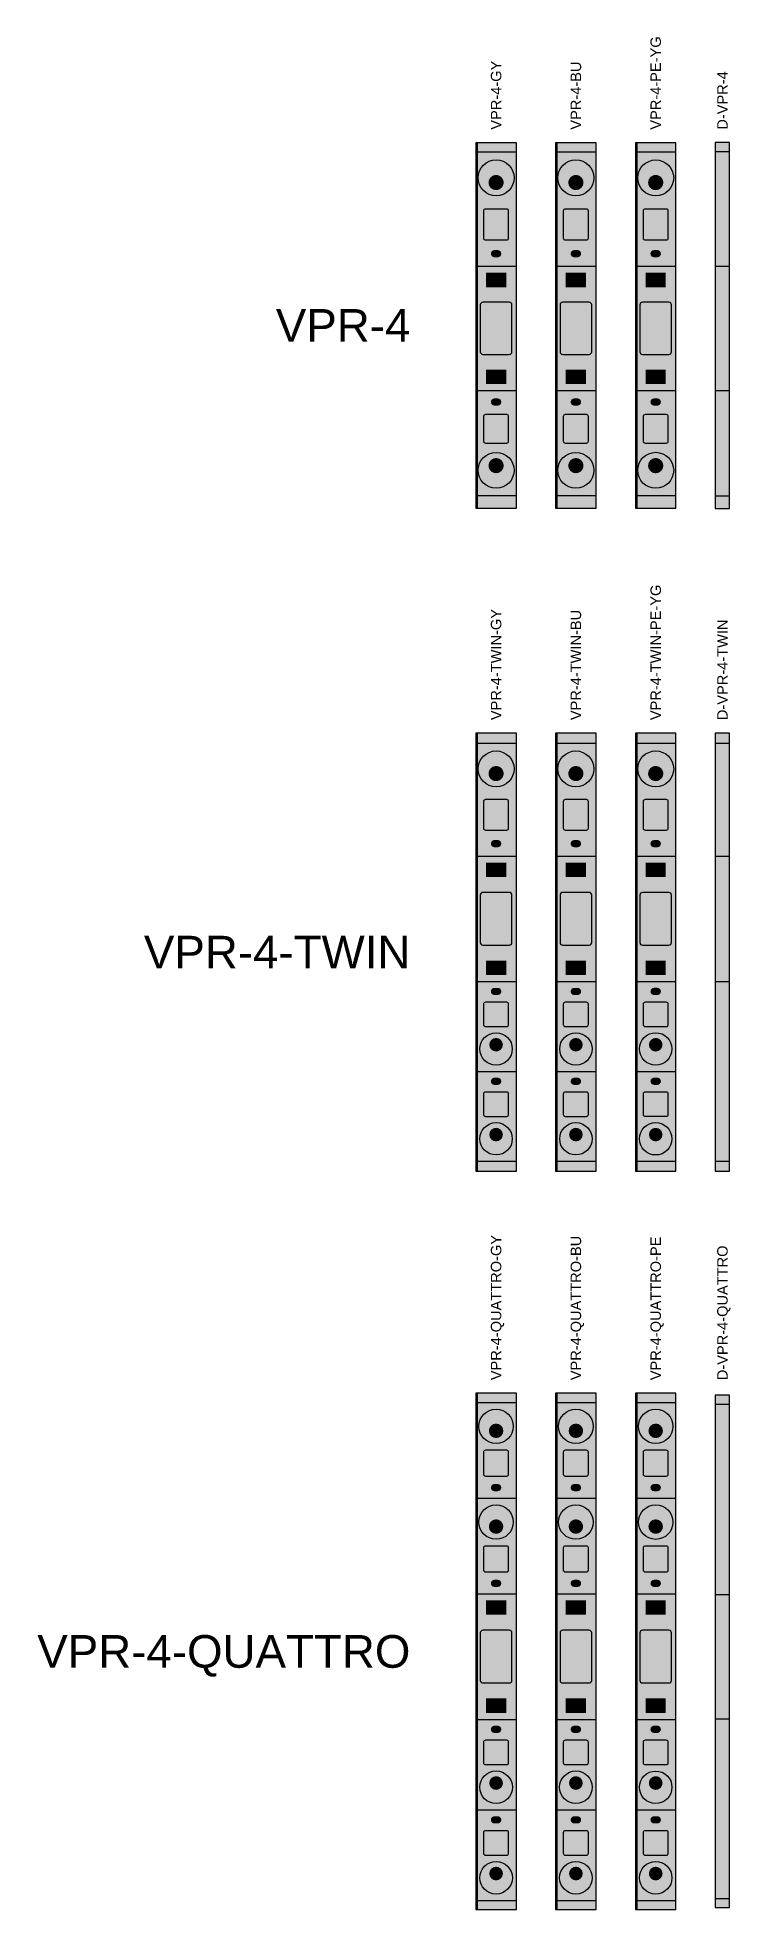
# Model space of a CAD drawing. Header units: millimetres. Extents: x -73 to 58, y -1663 to 37.
# Drawn here: x -67 to 38.9, y -827.9 to -541.4 of the extents above; entities that cross this region are included whole.
import ezdxf
from ezdxf.enums import TextEntityAlignment as Align

# ---------------------------------------------------------------- set-up
doc = ezdxf.new("R2010")
doc.units = ezdxf.units.MM
doc.styles.add('VPR_Arial', font='arial.ttf')

msp = doc.modelspace()

# ---------------------------------------------------------------- texts
at = {"style": 'VPR_Arial'}
for s, p in [('VPR-4-PE-YG', (27.5, -555.55)), ('VPR-4-GY', (3.1, -555.55)), ('VPR-4-BU', (15.3, -555.55)), ('D-VPR-4', (37.7, -555.55)), ('VPR-4-TWIN-PE-YG', (27.5, -645.9)), ('VPR-4-TWIN-GY', (3.1, -645.9)), ('VPR-4-TWIN-BU', (15.3, -645.9)), ('D-VPR-4-TWIN', (37.7, -645.9)), ('VPR-4-QUATTRO-GY', (3.1, -746.9)), ('VPR-4-QUATTRO-BU', (15.3, -746.9)), ('VPR-4-QUATTRO-PE', (27.5, -746.9)), ('D-VPR-4-QUATTRO', (37.7, -746.9))]:
    msp.add_text(s, height=1.6, rotation=90, dxfattribs=at).set_placement(p, align=Align.MIDDLE_LEFT)
for s, p in [('VPR-4', (-10, -585.5)), ('VPR-4-TWIN', (-10, -681.4)), ('VPR-4-QUATTRO', (-10, -788.4))]:
    msp.add_text(s, height=5, dxfattribs=at).set_placement(p, align=Align.MIDDLE_RIGHT)

# ---------------------------------------------------------------- blocks, each defined once
blk = doc.blocks.new('VPR-4-GY')
at = {"true_color": 0x82817d}
blk.add_hatch(color=8, dxfattribs=at).paths.add_polyline_path([(0, -27.95), (6.2, -27.95), (6.2, 27.95), (0, 27.95)])
at = {"true_color": 0x72706d}
for points in [[(0, 26.55), (6.2, 26.55), (6.2, 27.95), (0, 27.95)], [(0, -27.95), (6.2, -27.95), (6.2, -26.05), (0, -26.05)]]:
    blk.add_hatch(color=8, dxfattribs=at).paths.add_polyline_path(points)
at = {"true_color": 0x989692}
for points in [[(0, 9.05), (6.2, 9.05), (6.2, 26.55), (0, 26.55)], [(0, -26.05), (6.2, -26.05), (6.2, -9.95), (0, -9.95)]]:
    blk.add_hatch(color=252, dxfattribs=at).paths.add_polyline_path(points)
at = {"true_color": 0x706f6c}
h = blk.add_hatch(color=8, dxfattribs=at)
edge = h.paths.add_edge_path()
edge.add_arc((3.1, 22.575), 2.75, 0, 360)
at = {"true_color": 0x4f4e4b}
h = blk.add_hatch(color=251, dxfattribs=at)
edge = h.paths.add_edge_path()
edge.add_arc((3.1, 22.19), 2.035, 0, 360)
at = {"true_color": 0x2d2d2b}
h = blk.add_hatch(color=250, dxfattribs=at)
edge = h.paths.add_edge_path()
edge.add_arc((3.1, 21.86), 1.155, 0, 360)
at = {"true_color": 0xe46f30}
for points in [[(1.478, 13.075), (4.722, 13.075, 0.414213562), (5.022, 13.375), (5.022, 17.5, 0.414213562), (4.722, 17.8), (1.478, 17.8, 0.414213562), (1.178, 17.5), (1.178, 13.375, 0.414213562)], [(1.478, -18), (4.722, -18, 0.414213562), (5.022, -17.7), (5.022, -13.953, 0.414213562), (4.722, -13.653), (1.478, -13.653, 0.414213562), (1.178, -13.953), (1.178, -17.7, 0.414213562)]]:
    blk.add_hatch(color=32, dxfattribs=at).paths.add_polyline_path(points)
at = {"true_color": 0x723718}
for points in [[(1.178, 14.53975), (5.022, 15.76825), (5.022, 16.33525), (1.178, 15.10675)], [(1.178, -16.65243), (5.022, -15.52221), (5.022, -15.00057), (1.178, -16.13079)]]:
    blk.add_hatch(color=36, dxfattribs=at).paths.add_polyline_path(points)
at = {"true_color": 0x3f3f3d}
for points in [[(2.849, 10.425), (3.351, 10.425, 0.414213562), (3.9, 10.974), (3.9, 10.976, 0.414213562), (3.351, 11.525), (2.849, 11.525, 0.414213562), (2.3, 10.976), (2.3, 10.974, 0.414213562)], [(2.849, -12.271), (3.351, -12.271, 0.414213562), (3.9, -11.722), (3.9, -11.72, 0.414213562), (3.351, -11.171), (2.849, -11.171, 0.414213562), (2.3, -11.72), (2.3, -11.722, 0.414213562)]]:
    blk.add_hatch(color=250, dxfattribs=at).paths.add_polyline_path(points)
at = {"true_color": 0x343437}
for points in [[(1.55, 5.85), (4.65, 5.85), (4.65, 8.05), (1.55, 8.05)], [(1.55, -8.95), (4.65, -8.95), (4.65, -6.75), (1.55, -6.75)]]:
    blk.add_hatch(color=250, dxfattribs=at).paths.add_polyline_path(points)
at = {"true_color": 0xa4a29d}
blk.add_hatch(color=253, dxfattribs=at).paths.add_polyline_path([(1.082, -4.44), (5.118, -4.44, 0.414213562), (5.518, -4.04), (5.518, 3.14, 0.414213562), (5.118, 3.54), (1.082, 3.54, 0.414213562), (0.682, 3.14), (0.682, -4.04, 0.414213562)])
at = {"true_color": 0x706f6c}
h = blk.add_hatch(color=8, dxfattribs=at)
edge = h.paths.add_edge_path()
edge.add_arc((3.1, -22.173), 2.75, 0, 360)
at = {"true_color": 0x4f4e4b}
h = blk.add_hatch(color=251, dxfattribs=at)
edge = h.paths.add_edge_path()
edge.add_arc((3.1, -21.788), 2.035, 0, 360)
at = {"true_color": 0x2d2d2b}
h = blk.add_hatch(color=250, dxfattribs=at)
edge = h.paths.add_edge_path()
edge.add_arc((3.1, -21.458), 1.155, 0, 360)
at = {"color": 251, "true_color": 0x5b5a57}
for p, q in [((0, 26.55), (6.2, 26.55)), ((0, 9.05), (6.2, 9.05)), ((0, -9.95), (6.2, -9.95)), ((0, -26.05), (6.2, -26.05))]:
    blk.add_line(p, q, dxfattribs=at)
at = {"color": 253, "true_color": 0xaaa8a3}
blk.add_line((0.25, -27.95), (0.25, 27.95), dxfattribs=at)
blk.add_lwpolyline([(0, -27.95), (6.2, -27.95), (6.2, 27.95), (0, 27.95)], close=True)
at = {"color": 34, "true_color": 0x8d441d}
for points in [[(1.478, 13.075), (4.722, 13.075, 0.414213562), (5.022, 13.375), (5.022, 17.5, 0.414213562), (4.722, 17.8), (1.478, 17.8, 0.414213562), (1.178, 17.5), (1.178, 13.375, 0.414213562)], [(1.478, -18), (4.722, -18, 0.414213562), (5.022, -17.7), (5.022, -13.953, 0.414213562), (4.722, -13.653), (1.478, -13.653, 0.414213562), (1.178, -13.953), (1.178, -17.7, 0.414213562)]]:
    blk.add_lwpolyline(points, format="xyb", close=True, dxfattribs=at)
at = {"color": 251, "true_color": 0x5b5a57}
blk.add_lwpolyline([(1.082, -4.44), (5.118, -4.44, 0.414213562), (5.518, -4.04), (5.518, 3.14, 0.414213562), (5.118, 3.54), (1.082, 3.54, 0.414213562), (0.682, 3.14), (0.682, -4.04, 0.414213562)], format="xyb", close=True, dxfattribs=at)
at = {"color": 251, "true_color": 0x535250}
for centre in [(3.1, 22.575), (3.1, -22.173)]:
    blk.add_circle(centre, 2.75, dxfattribs=at)
blk = doc.blocks.new('VPR-4-BU')
at = {"true_color": 0x22609a}
blk.add_hatch(color=144, dxfattribs=at).paths.add_polyline_path([(0, -27.95), (6.2, -27.95), (6.2, 27.95), (0, 27.95)])
at = {"true_color": 0x1e5487}
for points in [[(0, 26.55), (6.2, 26.55), (6.2, 27.95), (0, 27.95)], [(0, -27.95), (6.2, -27.95), (6.2, -26.05), (0, -26.05)]]:
    blk.add_hatch(color=146, dxfattribs=at).paths.add_polyline_path(points)
at = {"true_color": 0x2870b4}
for points in [[(0, 9.05), (6.2, 9.05), (6.2, 26.55), (0, 26.55)], [(0, -26.05), (6.2, -26.05), (6.2, -9.95), (0, -9.95)]]:
    blk.add_hatch(color=155, dxfattribs=at).paths.add_polyline_path(points)
at = {"true_color": 0x1d5285}
h = blk.add_hatch(color=146, dxfattribs=at)
edge = h.paths.add_edge_path()
edge.add_arc((3.1, 22.575), 2.75, 0, 360)
at = {"true_color": 0x143a5d}
h = blk.add_hatch(color=159, dxfattribs=at)
edge = h.paths.add_edge_path()
edge.add_arc((3.1, 22.19), 2.035, 0, 360)
at = {"true_color": 0x0c2136}
h = blk.add_hatch(color=158, dxfattribs=at)
edge = h.paths.add_edge_path()
edge.add_arc((3.1, 21.86), 1.155, 0, 360)
at = {"true_color": 0xe46f30}
for points in [[(1.478, 13.075), (4.722, 13.075, 0.414213562), (5.022, 13.375), (5.022, 17.5, 0.414213562), (4.722, 17.8), (1.478, 17.8, 0.414213562), (1.178, 17.5), (1.178, 13.375, 0.414213562)], [(1.478, -18), (4.722, -18, 0.414213562), (5.022, -17.7), (5.022, -13.953, 0.414213562), (4.722, -13.653), (1.478, -13.653, 0.414213562), (1.178, -13.953), (1.178, -17.7, 0.414213562)]]:
    blk.add_hatch(color=32, dxfattribs=at).paths.add_polyline_path(points)
at = {"true_color": 0x723718}
for points in [[(1.178, 14.53975), (5.022, 15.76825), (5.022, 16.33525), (1.178, 15.10675)], [(1.178, -16.65243), (5.022, -15.52221), (5.022, -15.00057), (1.178, -16.13079)]]:
    blk.add_hatch(color=36, dxfattribs=at).paths.add_polyline_path(points)
at = {"true_color": 0x102f4b}
for points in [[(2.849, 10.425), (3.351, 10.425, 0.414213562), (3.9, 10.974), (3.9, 10.976, 0.414213562), (3.351, 11.525), (2.849, 11.525, 0.414213562), (2.3, 10.976), (2.3, 10.974, 0.414213562)], [(2.849, -12.271), (3.351, -12.271, 0.414213562), (3.9, -11.722), (3.9, -11.72, 0.414213562), (3.351, -11.171), (2.849, -11.171, 0.414213562), (2.3, -11.72), (2.3, -11.722, 0.414213562)]]:
    blk.add_hatch(color=158, dxfattribs=at).paths.add_polyline_path(points)
at = {"true_color": 0x343437}
for points in [[(1.55, 5.85), (4.65, 5.85), (4.65, 8.05), (1.55, 8.05)], [(1.55, -8.95), (4.65, -8.95), (4.65, -6.75), (1.55, -6.75)]]:
    blk.add_hatch(color=250, dxfattribs=at).paths.add_polyline_path(points)
at = {"true_color": 0x2b78c2}
blk.add_hatch(color=152, dxfattribs=at).paths.add_polyline_path([(1.082, -4.44), (5.118, -4.44, 0.414213562), (5.518, -4.04), (5.518, 3.14, 0.414213562), (5.118, 3.54), (1.082, 3.54, 0.414213562), (0.682, 3.14), (0.682, -4.04, 0.414213562)])
at = {"true_color": 0x1d5285}
h = blk.add_hatch(color=146, dxfattribs=at)
edge = h.paths.add_edge_path()
edge.add_arc((3.1, -22.173), 2.75, 0, 360)
at = {"true_color": 0x143a5d}
h = blk.add_hatch(color=159, dxfattribs=at)
edge = h.paths.add_edge_path()
edge.add_arc((3.1, -21.788), 2.035, 0, 360)
at = {"true_color": 0x0c2136}
h = blk.add_hatch(color=158, dxfattribs=at)
edge = h.paths.add_edge_path()
edge.add_arc((3.1, -21.458), 1.155, 0, 360)
at = {"color": 156, "true_color": 0x18436c}
for p, q in [((0, 26.55), (6.2, 26.55)), ((0, 9.05), (6.2, 9.05)), ((0, -9.95), (6.2, -9.95)), ((0, -26.05), (6.2, -26.05))]:
    blk.add_line(p, q, dxfattribs=at)
at = {"color": 152, "true_color": 0x2c7dc9}
blk.add_line((0.25, -27.95), (0.25, 27.95), dxfattribs=at)
blk.add_lwpolyline([(0, -27.95), (6.2, -27.95), (6.2, 27.95), (0, 27.95)], close=True)
at = {"color": 34, "true_color": 0x8d441d}
for points in [[(1.478, 13.075), (4.722, 13.075, 0.414213562), (5.022, 13.375), (5.022, 17.5, 0.414213562), (4.722, 17.8), (1.478, 17.8, 0.414213562), (1.178, 17.5), (1.178, 13.375, 0.414213562)], [(1.478, -18), (4.722, -18, 0.414213562), (5.022, -17.7), (5.022, -13.953, 0.414213562), (4.722, -13.653), (1.478, -13.653, 0.414213562), (1.178, -13.953), (1.178, -17.7, 0.414213562)]]:
    blk.add_lwpolyline(points, format="xyb", close=True, dxfattribs=at)
at = {"color": 156, "true_color": 0x18436c}
blk.add_lwpolyline([(1.082, -4.44), (5.118, -4.44, 0.414213562), (5.518, -4.04), (5.518, 3.14, 0.414213562), (5.118, 3.54), (1.082, 3.54, 0.414213562), (0.682, 3.14), (0.682, -4.04, 0.414213562)], format="xyb", close=True, dxfattribs=at)
at = {"color": 159, "true_color": 0x163d63}
for centre in [(3.1, 22.575), (3.1, -22.173)]:
    blk.add_circle(centre, 2.75, dxfattribs=at)
blk = doc.blocks.new('VPR-4-PE-YG')
at = {"true_color": 0x438b60}
blk.add_hatch(color=117, dxfattribs=at).paths.add_polyline_path([(0, -27.95), (6.2, -27.95), (6.2, 27.95), (0, 27.95)])
at = {"true_color": 0x3a7954}
for points in [[(0, 26.55), (6.2, 26.55), (6.2, 27.95), (0, 27.95)], [(0, -27.95), (6.2, -27.95), (6.2, -26.05), (0, -26.05)]]:
    blk.add_hatch(color=107, dxfattribs=at).paths.add_polyline_path(points)
at = {"true_color": 0x4ea270}
for points in [[(0, 9.05), (6.2, 9.05), (6.2, 26.55), (0, 26.55)], [(0, -26.05), (6.2, -26.05), (6.2, -9.95), (0, -9.95)]]:
    blk.add_hatch(color=115, dxfattribs=at).paths.add_polyline_path(points)
at = {"true_color": 0xc4c45c}
for points in [[(0, 25.23), (6.2, 25.95), (6.2, 26.4), (0, 25.68)], [(0, 23.11), (6.2, 24.14), (6.2, 24.61), (0, 23.59)], [(0, 21), (6.2, 21.16), (6.2, 21.5), (0, 21.35)], [(0, 19.42), (6.2, 20.59), (6.2, 20.88), (0, 19.7)], [(0, 18.17), (6.2, 17.31), (6.2, 17.6), (0, 18.45)], [(0, 17.22), (6.2, 17.61), (6.2, 17.82), (0, 17.43)], [(0, 15.58), (6.2, 15.22), (6.2, 15.46), (0, 15.81)], [(0, 14.41), (6.2, 13.47), (6.2, 13.73), (0, 14.68)], [(0, 12.94), (6.2, 12.75), (6.2, 13.27), (0, 13.47)], [(0, 12), (6.2, 11.78), (6.2, 12.2), (0, 12.41)], [(0, 10.83), (6.2, 11.41), (6.2, 11.87), (0, 11.29)], [(0, 9.31), (6.2, 10.07), (6.2, 10.29), (0, 9.53)], [(0, 7.27), (6.2, 8.19), (6.2, 8.44), (0, 7.52)], [(0, 5.19), (6.2, 4.41), (6.2, 4.82), (0, 5.61)], [(0, 3.88), (6.2, 3.6), (6.2, 4.09), (0, 4.37)], [(0, 2.29), (6.2, 2.1), (6.2, 2.41), (0, 2.6)], [(0, 1.19), (6.2, 1.58), (6.2, 2.01), (0, 1.62)], [(0, -0.13), (6.2, 0.71), (6.2, 1.21), (0, 0.37)], [(0, -1.87), (6.2, -2.13), (6.2, -1.65), (0, -1.4)], [(0, -3.93), (6.2, -4.78), (6.2, -4.25), (0, -3.41)], [(0, -5.89), (6.2, -4.89), (6.2, -4.38), (0, -5.38)], [(0, -7.19), (6.2, -7.29), (6.2, -6.91), (0, -6.81)], [(0, -8.52), (6.2, -7.8), (6.2, -7.53), (0, -8.25)], [(0, -9.59), (6.2, -10.52), (6.2, -10.03), (0, -9.11)], [(0, -10.73), (6.2, -10.32), (6.2, -9.83), (0, -10.24)], [(0, -12.93), (6.2, -12.88), (6.2, -12.42), (0, -12.46)], [(0, -14.98), (6.2, -15.01), (6.2, -14.64), (0, -14.61)], [(0, -16), (6.2, -16.27), (6.2, -16.06), (0, -15.78)], [(0, -17.28), (6.2, -16.85), (6.2, -16.49), (0, -16.91)], [(0, -18.75), (6.2, -18.98), (6.2, -18.62), (0, -18.39)], [(0, -20.63), (6.2, -20.31), (6.2, -19.78), (0, -20.1)], [(0, -22.22), (6.2, -21.87), (6.2, -21.66), (0, -22.02)], [(0, -24.49), (6.2, -23.74), (6.2, -23.23), (0, -23.98)], [(0, -25.44), (6.2, -24.58), (6.2, -24.3), (0, -25.16)], [(0, -27.34), (6.2, -27.95), (6.2, -27.5), (0, -26.89)]]:
    blk.add_hatch(color=53, dxfattribs=at).paths.add_polyline_path(points)
at = {"true_color": 0x397752}
h = blk.add_hatch(color=107, dxfattribs=at)
edge = h.paths.add_edge_path()
edge.add_arc((3.1, 22.57), 2.75, 0, 360)
at = {"true_color": 0x28543a}
h = blk.add_hatch(color=119, dxfattribs=at)
edge = h.paths.add_edge_path()
edge.add_arc((3.1, 22.19), 2.04, 0, 360)
at = {"true_color": 0x173021}
h = blk.add_hatch(color=99, dxfattribs=at)
edge = h.paths.add_edge_path()
edge.add_arc((3.1, 21.86), 1.16, 0, 360)
at = {"true_color": 0xe46f30}
for points in [[(1.48, 13.07), (4.72, 13.07, 0.414214), (5.02, 13.37), (5.02, 17.5, 0.414214), (4.72, 17.8), (1.48, 17.8, 0.414214), (1.18, 17.5), (1.18, 13.37, 0.414214)], [(1.48, -18), (4.72, -18, 0.414214), (5.02, -17.7), (5.02, -13.95, 0.414214), (4.72, -13.65), (1.48, -13.65, 0.414214), (1.18, -13.95), (1.18, -17.7, 0.414214)]]:
    blk.add_hatch(color=32, dxfattribs=at).paths.add_polyline_path(points)
at = {"true_color": 0x723718}
for points in [[(1.18, 14.54), (5.02, 15.77), (5.02, 16.34), (1.18, 15.11)], [(1.18, -16.65), (5.02, -15.52), (5.02, -15), (1.18, -16.13)]]:
    blk.add_hatch(color=36, dxfattribs=at).paths.add_polyline_path(points)
at = {"true_color": 0x20442f}
for points in [[(2.85, 10.43), (3.35, 10.43, 0.414214), (3.9, 10.97), (3.9, 10.98, 0.414214), (3.35, 11.53), (2.85, 11.53, 0.414214), (2.3, 10.98), (2.3, 10.97, 0.414214)], [(2.85, -12.27), (3.35, -12.27, 0.414214), (3.9, -11.72), (3.9, -11.72, 0.414214), (3.35, -11.17), (2.85, -11.17, 0.414214), (2.3, -11.72), (2.3, -11.72, 0.414214)]]:
    blk.add_hatch(color=109, dxfattribs=at).paths.add_polyline_path(points)
at = {"true_color": 0x343437}
for points in [[(1.55, 5.85), (4.65, 5.85), (4.65, 8.05), (1.55, 8.05)], [(1.55, -8.95), (4.65, -8.95), (4.65, -6.75), (1.55, -6.75)]]:
    blk.add_hatch(color=250, dxfattribs=at).paths.add_polyline_path(points)
at = {"true_color": 0x4a996a}
blk.add_hatch(color=115, dxfattribs=at).paths.add_polyline_path([(1.08, -4.44), (5.12, -4.44, 0.414214), (5.52, -4.04), (5.52, 3.14, 0.414214), (5.12, 3.54), (1.08, 3.54, 0.414214), (0.68, 3.14), (0.68, -4.04, 0.414214)])
at = {"true_color": 0x397752}
h = blk.add_hatch(color=107, dxfattribs=at)
edge = h.paths.add_edge_path()
edge.add_arc((3.1, -22.17), 2.75, 0, 360)
at = {"true_color": 0x28543a}
h = blk.add_hatch(color=119, dxfattribs=at)
edge = h.paths.add_edge_path()
edge.add_arc((3.1, -21.79), 2.04, 0, 360)
at = {"true_color": 0x173021}
h = blk.add_hatch(color=99, dxfattribs=at)
edge = h.paths.add_edge_path()
edge.add_arc((3.1, -21.46), 1.16, 0, 360)
at = {"color": 129, "true_color": 0x2e6143}
for p, q in [((0, 26.55), (6.2, 26.55)), ((0, 9.05), (6.2, 9.05)), ((0, -9.95), (6.2, -9.95)), ((0, -26.05), (6.2, -26.05))]:
    blk.add_line(p, q, dxfattribs=at)
at = {"color": 103, "true_color": 0x57b57d}
blk.add_line((0.25, -27.95), (0.25, 27.95), dxfattribs=at)
blk.add_lwpolyline([(0, -27.95), (6.2, -27.95), (6.2, 27.95), (0, 27.95)], close=True)
at = {"color": 34, "true_color": 0x8d441d}
for points in [[(1.48, 13.07), (4.72, 13.07, 0.414214), (5.02, 13.37), (5.02, 17.5, 0.414214), (4.72, 17.8), (1.48, 17.8, 0.414214), (1.18, 17.5), (1.18, 13.37, 0.414214)], [(1.48, -18), (4.72, -18, 0.414214), (5.02, -17.7), (5.02, -13.95, 0.414214), (4.72, -13.65), (1.48, -13.65, 0.414214), (1.18, -13.95), (1.18, -17.7, 0.414214)]]:
    blk.add_lwpolyline(points, format="xyb", close=True, dxfattribs=at)
at = {"color": 129, "true_color": 0x2e6143}
blk.add_lwpolyline([(1.08, -4.44), (5.12, -4.44, 0.414214), (5.52, -4.04), (5.52, 3.14, 0.414214), (5.12, 3.54), (1.08, 3.54, 0.414214), (0.68, 3.14), (0.68, -4.04, 0.414214)], format="xyb", close=True, dxfattribs=at)
at = {"color": 119, "true_color": 0x2a593d}
for centre in [(3.1, 22.57), (3.1, -22.17)]:
    blk.add_circle(centre, 2.75, dxfattribs=at)
blk = doc.blocks.new('D-VPR-4')
at = {"true_color": 0xaba7a1}
blk.add_hatch(color=253, dxfattribs=at).paths.add_polyline_path([(0, -28), (2.2, -28), (2.2, 28), (0, 28)])
at = {"true_color": 0xb5b1aa}
for points in [[(0, 9.07), (2.2, 9.07), (2.2, 26.6), (0, 26.6)], [(0, -26.1), (2.2, -26.1), (2.2, -9.97), (0, -9.97)]]:
    blk.add_hatch(color=253, dxfattribs=at).paths.add_polyline_path(points)
at = {"color": 8, "true_color": 0x777470}
for p, q in [((0, 26.6), (2.2, 26.6)), ((0, 9.07), (2.2, 9.07)), ((0, -9.97), (2.2, -9.97)), ((0, -26.1), (2.2, -26.1))]:
    blk.add_line(p, q, dxfattribs=at)
blk.add_lwpolyline([(0, -28), (2.2, -28), (2.2, 28), (0, 28)], close=True)
blk = doc.blocks.new('VPR-4-TWIN-GY')
at = {"true_color": 0x82817d}
blk.add_hatch(color=8, dxfattribs=at).paths.add_polyline_path([(0, -33.5), (6.2, -33.5), (6.2, 33.5), (0, 33.5)])
at = {"true_color": 0x72706d}
for points in [[(0, 32), (6.2, 32), (6.2, 33.5), (0, 33.5)], [(0, -33.5), (6.2, -33.5), (6.2, -32), (0, -32)]]:
    blk.add_hatch(color=8, dxfattribs=at).paths.add_polyline_path(points)
at = {"true_color": 0x989692}
for points in [[(0, 14.7), (6.2, 14.7), (6.2, 32), (0, 32)], [(0, -32), (6.2, -32), (6.2, -4.5), (0, -4.5)]]:
    blk.add_hatch(color=252, dxfattribs=at).paths.add_polyline_path(points)
at = {"true_color": 0x706f6c}
h = blk.add_hatch(color=8, dxfattribs=at)
edge = h.paths.add_edge_path()
edge.add_arc((3.1, 28.039), 2.75, 0, 360)
at = {"true_color": 0x4f4e4b}
h = blk.add_hatch(color=251, dxfattribs=at)
edge = h.paths.add_edge_path()
edge.add_arc((3.1, 27.654), 2.035, 0, 360)
at = {"true_color": 0x2d2d2b}
h = blk.add_hatch(color=250, dxfattribs=at)
edge = h.paths.add_edge_path()
edge.add_arc((3.1, 27.324), 1.155, 0, 360)
at = {"true_color": 0xe46f30}
for points in [[(1.478, 18.679), (4.722, 18.679, 0.4142135624), (5.022, 18.979), (5.022, 23.05, 0.4142135624), (4.722, 23.35), (1.478, 23.35, 0.4142135624), (1.178, 23.05), (1.178, 18.979, 0.4142135624)], [(1.478, -11.375), (4.722, -11.375, 0.4142135624), (5.022, -11.075), (5.022, -7.9625, 0.4142135624), (4.722, -7.6625), (1.478, -7.6625, 0.4142135624), (1.178, -7.9625), (1.178, -11.075, 0.4142135624)], [(1.478, -25.125), (4.722, -25.125, 0.4142135624), (5.022, -24.825), (5.022, -21.7125, 0.4142135624), (4.722, -21.4125), (1.478, -21.4125, 0.4142135624), (1.178, -21.7125), (1.178, -24.825, 0.4142135624)]]:
    blk.add_hatch(color=32, dxfattribs=at).paths.add_polyline_path(points)
at = {"true_color": 0x723718}
for points in [[(1.178, 20.12701), (5.022, 21.34147), (5.022, 21.90199), (1.178, 20.68753)], [(1.178, -10.224125), (5.022, -9.258875), (5.022, -8.813375), (1.178, -9.778625)], [(1.178, -23.974125), (5.022, -23.008875), (5.022, -22.563375), (1.178, -23.528625)]]:
    blk.add_hatch(color=36, dxfattribs=at).paths.add_polyline_path(points)
at = {"true_color": 0x3f3f3d}
for points in [[(2.849, 16.053), (3.351, 16.053, 0.4142135624), (3.9, 16.602), (3.9, 16.604, 0.4142135624), (3.351, 17.153), (2.849, 17.153, 0.4142135624), (2.3, 16.604), (2.3, 16.602, 0.4142135624)], [(2.849, -6.5625), (3.351, -6.5625, 0.4142135624), (3.9, -6.0135), (3.9, -6.0115, 0.4142135624), (3.351, -5.4625), (2.849, -5.4625, 0.4142135624), (2.3, -6.0115), (2.3, -6.0135, 0.4142135624)], [(2.849, -20.3125), (3.351, -20.3125, 0.4142135624), (3.9, -19.7635), (3.9, -19.7615, 0.4142135624), (3.351, -19.2125), (2.849, -19.2125, 0.4142135624), (2.3, -19.7615), (2.3, -19.7635, 0.4142135624)]]:
    blk.add_hatch(color=250, dxfattribs=at).paths.add_polyline_path(points)
at = {"true_color": 0x343437}
for points in [[(1.55, 11.5), (4.65, 11.5), (4.65, 13.7), (1.55, 13.7)], [(1.55, -3.5), (4.65, -3.5), (4.65, -1.3), (1.55, -1.3)]]:
    blk.add_hatch(color=250, dxfattribs=at).paths.add_polyline_path(points)
at = {"true_color": 0xa4a29d}
blk.add_hatch(color=253, dxfattribs=at).paths.add_polyline_path([(1.082, 1.068), (5.118, 1.068, 0.4142135624), (5.518, 1.468), (5.518, 8.732, 0.4142135624), (5.118, 9.132), (1.082, 9.132, 0.4142135624), (0.682, 8.732), (0.682, 1.468, 0.4142135624)])
at = {"true_color": 0x706f6c}
h = blk.add_hatch(color=8, dxfattribs=at)
edge = h.paths.add_edge_path()
edge.add_arc((3.1, -14.8125), 2.475, 0, 360)
at = {"true_color": 0x4f4e4b}
h = blk.add_hatch(color=251, dxfattribs=at)
edge = h.paths.add_edge_path()
edge.add_arc((3.1, -14.466), 1.8315, 0, 360)
at = {"true_color": 0x2d2d2b}
h = blk.add_hatch(color=250, dxfattribs=at)
edge = h.paths.add_edge_path()
edge.add_arc((3.1, -14.169), 1.0395, 0, 360)
at = {"true_color": 0x706f6c}
h = blk.add_hatch(color=8, dxfattribs=at)
edge = h.paths.add_edge_path()
edge.add_arc((3.1, -28.5625), 2.475, 0, 360)
at = {"true_color": 0x4f4e4b}
h = blk.add_hatch(color=251, dxfattribs=at)
edge = h.paths.add_edge_path()
edge.add_arc((3.1, -28.216), 1.8315, 0, 360)
at = {"true_color": 0x2d2d2b}
h = blk.add_hatch(color=250, dxfattribs=at)
edge = h.paths.add_edge_path()
edge.add_arc((3.1, -27.919), 1.0395, 0, 360)
at = {"color": 251, "true_color": 0x5b5a57}
for p, q in [((0, 32), (6.2, 32)), ((0, 14.7), (6.2, 14.7)), ((0, -4.5), (6.2, -4.5)), ((0, -18.25), (6.2, -18.25)), ((0, -32), (6.2, -32))]:
    blk.add_line(p, q, dxfattribs=at)
at = {"color": 253, "true_color": 0xaaa8a3}
blk.add_line((0.25, -33.5), (0.25, 33.5), dxfattribs=at)
blk.add_lwpolyline([(0, -33.5), (6.2, -33.5), (6.2, 33.5), (0, 33.5)], close=True)
at = {"color": 34, "true_color": 0x8d441d}
for points in [[(1.478, 18.679), (4.722, 18.679, 0.4142135624), (5.022, 18.979), (5.022, 23.05, 0.4142135624), (4.722, 23.35), (1.478, 23.35, 0.4142135624), (1.178, 23.05), (1.178, 18.979, 0.4142135624)], [(1.478, -11.375), (4.722, -11.375, 0.4142135624), (5.022, -11.075), (5.022, -7.9625, 0.4142135624), (4.722, -7.6625), (1.478, -7.6625, 0.4142135624), (1.178, -7.9625), (1.178, -11.075, 0.4142135624)], [(1.478, -25.125), (4.722, -25.125, 0.4142135624), (5.022, -24.825), (5.022, -21.7125, 0.4142135624), (4.722, -21.4125), (1.478, -21.4125, 0.4142135624), (1.178, -21.7125), (1.178, -24.825, 0.4142135624)]]:
    blk.add_lwpolyline(points, format="xyb", close=True, dxfattribs=at)
at = {"color": 251, "true_color": 0x5b5a57}
blk.add_lwpolyline([(1.082, 1.068), (5.118, 1.068, 0.4142135624), (5.518, 1.468), (5.518, 8.732, 0.4142135624), (5.118, 9.132), (1.082, 9.132, 0.4142135624), (0.682, 8.732), (0.682, 1.468, 0.4142135624)], format="xyb", close=True, dxfattribs=at)
at = {"color": 251, "true_color": 0x535250}
for centre, radius in [((3.1, 28.039), 2.75), ((3.1, -14.8125), 2.475), ((3.1, -28.5625), 2.475)]:
    blk.add_circle(centre, radius, dxfattribs=at)
blk = doc.blocks.new('VPR-4-TWIN-BU')
at = {"true_color": 0x22609a}
blk.add_hatch(color=144, dxfattribs=at).paths.add_polyline_path([(0, -33.5), (6.2, -33.5), (6.2, 33.5), (0, 33.5)])
at = {"true_color": 0x1e5487}
for points in [[(0, 32), (6.2, 32), (6.2, 33.5), (0, 33.5)], [(0, -33.5), (6.2, -33.5), (6.2, -32), (0, -32)]]:
    blk.add_hatch(color=146, dxfattribs=at).paths.add_polyline_path(points)
at = {"true_color": 0x2870b4}
for points in [[(0, 14.7), (6.2, 14.7), (6.2, 32), (0, 32)], [(0, -32), (6.2, -32), (6.2, -4.5), (0, -4.5)]]:
    blk.add_hatch(color=155, dxfattribs=at).paths.add_polyline_path(points)
at = {"true_color": 0x1d5285}
h = blk.add_hatch(color=146, dxfattribs=at)
edge = h.paths.add_edge_path()
edge.add_arc((3.1, 28.039), 2.75, 0, 360)
at = {"true_color": 0x143a5d}
h = blk.add_hatch(color=159, dxfattribs=at)
edge = h.paths.add_edge_path()
edge.add_arc((3.1, 27.654), 2.035, 0, 360)
at = {"true_color": 0x0c2136}
h = blk.add_hatch(color=158, dxfattribs=at)
edge = h.paths.add_edge_path()
edge.add_arc((3.1, 27.324), 1.155, 0, 360)
at = {"true_color": 0xe46f30}
for points in [[(1.478, 18.679), (4.722, 18.679, 0.4142135624), (5.022, 18.979), (5.022, 23.05, 0.4142135624), (4.722, 23.35), (1.478, 23.35, 0.4142135624), (1.178, 23.05), (1.178, 18.979, 0.4142135624)], [(1.478, -11.375), (4.722, -11.375, 0.4142135624), (5.022, -11.075), (5.022, -7.9625, 0.4142135624), (4.722, -7.6625), (1.478, -7.6625, 0.4142135624), (1.178, -7.9625), (1.178, -11.075, 0.4142135624)], [(1.478, -25.125), (4.722, -25.125, 0.4142135624), (5.022, -24.825), (5.022, -21.7125, 0.4142135624), (4.722, -21.4125), (1.478, -21.4125, 0.4142135624), (1.178, -21.7125), (1.178, -24.825, 0.4142135624)]]:
    blk.add_hatch(color=32, dxfattribs=at).paths.add_polyline_path(points)
at = {"true_color": 0x723718}
for points in [[(1.178, 20.12701), (5.022, 21.34147), (5.022, 21.90199), (1.178, 20.68753)], [(1.178, -10.224125), (5.022, -9.258875), (5.022, -8.813375), (1.178, -9.778625)], [(1.178, -23.974125), (5.022, -23.008875), (5.022, -22.563375), (1.178, -23.528625)]]:
    blk.add_hatch(color=36, dxfattribs=at).paths.add_polyline_path(points)
at = {"true_color": 0x102f4b}
for points in [[(2.849, 16.053), (3.351, 16.053, 0.4142135624), (3.9, 16.602), (3.9, 16.604, 0.4142135624), (3.351, 17.153), (2.849, 17.153, 0.4142135624), (2.3, 16.604), (2.3, 16.602, 0.4142135624)], [(2.849, -6.5625), (3.351, -6.5625, 0.4142135624), (3.9, -6.0135), (3.9, -6.0115, 0.4142135624), (3.351, -5.4625), (2.849, -5.4625, 0.4142135624), (2.3, -6.0115), (2.3, -6.0135, 0.4142135624)], [(2.849, -20.3125), (3.351, -20.3125, 0.4142135624), (3.9, -19.7635), (3.9, -19.7615, 0.4142135624), (3.351, -19.2125), (2.849, -19.2125, 0.4142135624), (2.3, -19.7615), (2.3, -19.7635, 0.4142135624)]]:
    blk.add_hatch(color=158, dxfattribs=at).paths.add_polyline_path(points)
at = {"true_color": 0x343437}
for points in [[(1.55, 11.5), (4.65, 11.5), (4.65, 13.7), (1.55, 13.7)], [(1.55, -3.5), (4.65, -3.5), (4.65, -1.3), (1.55, -1.3)]]:
    blk.add_hatch(color=250, dxfattribs=at).paths.add_polyline_path(points)
at = {"true_color": 0x2b78c2}
blk.add_hatch(color=152, dxfattribs=at).paths.add_polyline_path([(1.082, 1.068), (5.118, 1.068, 0.4142135624), (5.518, 1.468), (5.518, 8.732, 0.4142135624), (5.118, 9.132), (1.082, 9.132, 0.4142135624), (0.682, 8.732), (0.682, 1.468, 0.4142135624)])
at = {"true_color": 0x1d5285}
h = blk.add_hatch(color=146, dxfattribs=at)
edge = h.paths.add_edge_path()
edge.add_arc((3.1, -14.8125), 2.475, 0, 360)
at = {"true_color": 0x143a5d}
h = blk.add_hatch(color=159, dxfattribs=at)
edge = h.paths.add_edge_path()
edge.add_arc((3.1, -14.466), 1.8315, 0, 360)
at = {"true_color": 0x0c2136}
h = blk.add_hatch(color=158, dxfattribs=at)
edge = h.paths.add_edge_path()
edge.add_arc((3.1, -14.169), 1.0395, 0, 360)
at = {"true_color": 0x1d5285}
h = blk.add_hatch(color=146, dxfattribs=at)
edge = h.paths.add_edge_path()
edge.add_arc((3.1, -28.5625), 2.475, 0, 360)
at = {"true_color": 0x143a5d}
h = blk.add_hatch(color=159, dxfattribs=at)
edge = h.paths.add_edge_path()
edge.add_arc((3.1, -28.216), 1.8315, 0, 360)
at = {"true_color": 0x0c2136}
h = blk.add_hatch(color=158, dxfattribs=at)
edge = h.paths.add_edge_path()
edge.add_arc((3.1, -27.919), 1.0395, 0, 360)
at = {"color": 156, "true_color": 0x18436c}
for p, q in [((0, 32), (6.2, 32)), ((0, 14.7), (6.2, 14.7)), ((0, -4.5), (6.2, -4.5)), ((0, -18.25), (6.2, -18.25)), ((0, -32), (6.2, -32))]:
    blk.add_line(p, q, dxfattribs=at)
at = {"color": 152, "true_color": 0x2c7dc9}
blk.add_line((0.25, -33.5), (0.25, 33.5), dxfattribs=at)
blk.add_lwpolyline([(0, -33.5), (6.2, -33.5), (6.2, 33.5), (0, 33.5)], close=True)
at = {"color": 34, "true_color": 0x8d441d}
for points in [[(1.478, 18.679), (4.722, 18.679, 0.4142135624), (5.022, 18.979), (5.022, 23.05, 0.4142135624), (4.722, 23.35), (1.478, 23.35, 0.4142135624), (1.178, 23.05), (1.178, 18.979, 0.4142135624)], [(1.478, -11.375), (4.722, -11.375, 0.4142135624), (5.022, -11.075), (5.022, -7.9625, 0.4142135624), (4.722, -7.6625), (1.478, -7.6625, 0.4142135624), (1.178, -7.9625), (1.178, -11.075, 0.4142135624)], [(1.478, -25.125), (4.722, -25.125, 0.4142135624), (5.022, -24.825), (5.022, -21.7125, 0.4142135624), (4.722, -21.4125), (1.478, -21.4125, 0.4142135624), (1.178, -21.7125), (1.178, -24.825, 0.4142135624)]]:
    blk.add_lwpolyline(points, format="xyb", close=True, dxfattribs=at)
at = {"color": 156, "true_color": 0x18436c}
blk.add_lwpolyline([(1.082, 1.068), (5.118, 1.068, 0.4142135624), (5.518, 1.468), (5.518, 8.732, 0.4142135624), (5.118, 9.132), (1.082, 9.132, 0.4142135624), (0.682, 8.732), (0.682, 1.468, 0.4142135624)], format="xyb", close=True, dxfattribs=at)
at = {"color": 159, "true_color": 0x163d63}
for centre, radius in [((3.1, 28.039), 2.75), ((3.1, -14.8125), 2.475), ((3.1, -28.5625), 2.475)]:
    blk.add_circle(centre, radius, dxfattribs=at)
blk = doc.blocks.new('VPR-4-TWIN-PE-YG')
at = {"true_color": 0x438b60}
blk.add_hatch(color=117, dxfattribs=at).paths.add_polyline_path([(0, -33.5), (6.2, -33.5), (6.2, 33.5), (0, 33.5)])
at = {"true_color": 0x3a7954}
for points in [[(0, 32), (6.2, 32), (6.2, 33.5), (0, 33.5)], [(0, -33.5), (6.2, -33.5), (6.2, -32), (0, -32)]]:
    blk.add_hatch(color=107, dxfattribs=at).paths.add_polyline_path(points)
at = {"true_color": 0xc4c45c}
for points in [[(0, 32.21), (6.2, 32.97), (6.2, 33.25), (0, 32.49)], [(0, 30.54), (6.2, 31.65), (6.2, 32.2), (0, 31.09)], [(0, 29.56), (6.2, 30.19), (6.2, 30.66), (0, 30.03)], [(0, 28.18), (6.2, 28.37), (6.2, 28.76), (0, 28.56)], [(0, 26.21), (6.2, 26.51), (6.2, 26.74), (0, 26.44)], [(0, 24.44), (6.2, 25.6), (6.2, 26.15), (0, 24.99)], [(0, 22.5), (6.2, 23.47), (6.2, 23.65), (0, 22.68)], [(0, 21.26), (6.2, 21.39), (6.2, 21.82), (0, 21.69)], [(0, 19.73), (6.2, 19.23), (6.2, 19.68), (0, 20.18)], [(0, 17.69), (6.2, 16.78), (6.2, 17.04), (0, 17.94)], [(0, 16.63), (6.2, 17.21), (6.2, 17.38), (0, 16.8)], [(0, 14.52), (6.2, 13.67), (6.2, 14.2), (0, 15.05)], [(0, 12.37), (6.2, 12.2), (6.2, 12.65), (0, 12.83)], [(0, 10.97), (6.2, 11.34), (6.2, 11.77), (0, 11.4)], [(0, 9.26), (6.2, 9.24), (6.2, 9.64), (0, 9.66)], [(0, 7.68), (6.2, 7.86), (6.2, 8.34), (0, 8.16)], [(0, 5.58), (6.2, 6.47), (6.2, 6.8), (0, 5.91)], [(0, 3.73), (6.2, 2.85), (6.2, 3.29), (0, 4.17)], [(0, 2.29), (6.2, 2.17), (6.2, 2.33), (0, 2.45)], [(0, 0.21), (6.2, 1.13), (6.2, 1.5), (0, 0.58)], [(0, -1.11), (6.2, 0.01), (6.2, 0.41), (0, -0.7)], [(0, -2.18), (6.2, -2.51), (6.2, -2.06), (0, -1.73)], [(0, -4.06), (6.2, -3.11), (6.2, -2.74), (0, -3.69)], [(0, -5.7), (6.2, -5.13), (6.2, -4.67), (0, -5.23)], [(0, -7.13), (6.2, -6.41), (6.2, -6.16), (0, -6.88)], [(0, -8.24), (6.2, -8.82), (6.2, -8.37), (0, -7.79)], [(0, -9.97), (6.2, -9.69), (6.2, -9.47), (0, -9.75)], [(0, -11.57), (6.2, -12.58), (6.2, -12.03), (0, -11.02)], [(0, -13.66), (6.2, -13.95), (6.2, -13.57), (0, -13.28)], [(0, -15.69), (6.2, -15.09), (6.2, -14.58), (0, -15.18)], [(0, -16.81), (6.2, -17.13), (6.2, -16.75), (0, -16.43)], [(0, -18.01), (6.2, -17.29), (6.2, -16.98), (0, -17.71)], [(0, -19.53), (6.2, -20.22), (6.2, -20), (0, -19.31)], [(0, -20.99), (6.2, -21.52), (6.2, -21.06), (0, -20.53)], [(0, -22.91), (6.2, -21.98), (6.2, -21.5), (0, -22.44)], [(0, -24.64), (6.2, -24.15), (6.2, -23.91), (0, -24.4)], [(0, -26.13), (6.2, -26.89), (6.2, -26.56), (0, -25.8)], [(0, -27.49), (6.2, -27.99), (6.2, -27.84), (0, -27.33)], [(0, -28.25), (6.2, -27.72), (6.2, -27.5), (0, -28.04)], [(0, -29.98), (6.2, -29.28), (6.2, -29.06), (0, -29.76)], [(0, -31.2), (6.2, -31.07), (6.2, -30.9), (0, -31.03)], [(0, -32.93), (6.2, -31.89), (6.2, -31.67), (0, -32.71)]]:
    blk.add_hatch(color=53, dxfattribs=at).paths.add_polyline_path(points)
at = {"true_color": 0x4ea270}
for points in [[(0, 14.7), (6.2, 14.7), (6.2, 32), (0, 32)], [(0, -32), (6.2, -32), (6.2, -4.5), (0, -4.5)]]:
    blk.add_hatch(color=115, dxfattribs=at).paths.add_polyline_path(points)
at = {"true_color": 0x397752}
h = blk.add_hatch(color=107, dxfattribs=at)
edge = h.paths.add_edge_path()
edge.add_arc((3.1, 28.04), 2.75, 0, 360)
at = {"true_color": 0x28543a}
h = blk.add_hatch(color=119, dxfattribs=at)
edge = h.paths.add_edge_path()
edge.add_arc((3.1, 27.65), 2.04, 0, 360)
at = {"true_color": 0x173021}
h = blk.add_hatch(color=99, dxfattribs=at)
edge = h.paths.add_edge_path()
edge.add_arc((3.1, 27.32), 1.16, 0, 360)
at = {"true_color": 0xe46f30}
for points in [[(1.48, 18.68), (4.72, 18.68, 0.414214), (5.02, 18.98), (5.02, 23.05, 0.414214), (4.72, 23.35), (1.48, 23.35, 0.414214), (1.18, 23.05), (1.18, 18.98, 0.414214)], [(1.48, -11.38), (4.72, -11.38, 0.414214), (5.02, -11.07), (5.02, -7.96, 0.414214), (4.72, -7.66), (1.48, -7.66, 0.414214), (1.18, -7.96), (1.18, -11.07, 0.414214)], [(1.48, -25.12), (4.72, -25.12, 0.414214), (5.02, -24.82), (5.02, -21.71, 0.414214), (4.72, -21.41), (1.48, -21.41, 0.414214), (1.18, -21.71), (1.18, -24.82, 0.414214)]]:
    blk.add_hatch(color=32, dxfattribs=at).paths.add_polyline_path(points)
at = {"true_color": 0x723718}
for points in [[(1.18, 20.13), (5.02, 21.34), (5.02, 21.9), (1.18, 20.69)], [(1.18, -10.22), (5.02, -9.26), (5.02, -8.81), (1.18, -9.78)], [(1.18, -23.97), (5.02, -23.01), (5.02, -22.56), (1.18, -23.53)]]:
    blk.add_hatch(color=36, dxfattribs=at).paths.add_polyline_path(points)
at = {"true_color": 0x20442f}
for points in [[(2.85, 16.05), (3.35, 16.05, 0.414214), (3.9, 16.6), (3.9, 16.6, 0.414214), (3.35, 17.15), (2.85, 17.15, 0.414214), (2.3, 16.6), (2.3, 16.6, 0.414214)], [(2.85, -6.56), (3.35, -6.56, 0.414214), (3.9, -6.01), (3.9, -6.01, 0.414214), (3.35, -5.46), (2.85, -5.46, 0.414214), (2.3, -6.01), (2.3, -6.01, 0.414214)], [(2.85, -20.31), (3.35, -20.31, 0.414214), (3.9, -19.76), (3.9, -19.76, 0.414214), (3.35, -19.21), (2.85, -19.21, 0.414214), (2.3, -19.76), (2.3, -19.76, 0.414214)]]:
    blk.add_hatch(color=109, dxfattribs=at).paths.add_polyline_path(points)
at = {"true_color": 0x343437}
for points in [[(1.55, 11.5), (4.65, 11.5), (4.65, 13.7), (1.55, 13.7)], [(1.55, -3.5), (4.65, -3.5), (4.65, -1.3), (1.55, -1.3)]]:
    blk.add_hatch(color=250, dxfattribs=at).paths.add_polyline_path(points)
at = {"true_color": 0x4a996a}
blk.add_hatch(color=115, dxfattribs=at).paths.add_polyline_path([(1.08, 1.07), (5.12, 1.07, 0.414214), (5.52, 1.47), (5.52, 8.73, 0.414214), (5.12, 9.13), (1.08, 9.13, 0.414214), (0.68, 8.73), (0.68, 1.47, 0.414214)])
at = {"true_color": 0x397752}
h = blk.add_hatch(color=107, dxfattribs=at)
edge = h.paths.add_edge_path()
edge.add_arc((3.1, -14.81), 2.48, 0, 360)
at = {"true_color": 0x28543a}
h = blk.add_hatch(color=119, dxfattribs=at)
edge = h.paths.add_edge_path()
edge.add_arc((3.1, -14.47), 1.83, 0, 360)
at = {"true_color": 0x173021}
h = blk.add_hatch(color=99, dxfattribs=at)
edge = h.paths.add_edge_path()
edge.add_arc((3.1, -14.17), 1.04, 0, 360)
at = {"true_color": 0x397752}
h = blk.add_hatch(color=107, dxfattribs=at)
edge = h.paths.add_edge_path()
edge.add_arc((3.1, -28.56), 2.48, 0, 360)
at = {"true_color": 0x28543a}
h = blk.add_hatch(color=119, dxfattribs=at)
edge = h.paths.add_edge_path()
edge.add_arc((3.1, -28.22), 1.83, 0, 360)
at = {"true_color": 0x173021}
h = blk.add_hatch(color=99, dxfattribs=at)
edge = h.paths.add_edge_path()
edge.add_arc((3.1, -27.92), 1.04, 0, 360)
at = {"color": 129, "true_color": 0x2e6143}
for p, q in [((0, 32), (6.2, 32)), ((0, 14.7), (6.2, 14.7)), ((0, -4.5), (6.2, -4.5)), ((0, -18.25), (6.2, -18.25)), ((0, -32), (6.2, -32))]:
    blk.add_line(p, q, dxfattribs=at)
at = {"color": 103, "true_color": 0x57b57d}
blk.add_line((0.25, -33.5), (0.25, 33.5), dxfattribs=at)
blk.add_lwpolyline([(0, -33.5), (6.2, -33.5), (6.2, 33.5), (0, 33.5)], close=True)
at = {"color": 34, "true_color": 0x8d441d}
for points in [[(1.48, 18.68), (4.72, 18.68, 0.414214), (5.02, 18.98), (5.02, 23.05, 0.414214), (4.72, 23.35), (1.48, 23.35, 0.414214), (1.18, 23.05), (1.18, 18.98, 0.414214)], [(1.48, -11.38), (4.72, -11.38, 0.414214), (5.02, -11.07), (5.02, -7.96, 0.414214), (4.72, -7.66), (1.48, -7.66, 0.414214), (1.18, -7.96), (1.18, -11.07, 0.414214)], [(1.48, -25.12), (4.72, -25.12, 0.414214), (5.02, -24.82), (5.02, -21.71, 0.414214), (4.72, -21.41), (1.48, -21.41, 0.414214), (1.18, -21.71), (1.18, -24.82, 0.414214)]]:
    blk.add_lwpolyline(points, format="xyb", close=True, dxfattribs=at)
at = {"color": 129, "true_color": 0x2e6143}
blk.add_lwpolyline([(1.08, 1.07), (5.12, 1.07, 0.414214), (5.52, 1.47), (5.52, 8.73, 0.414214), (5.12, 9.13), (1.08, 9.13, 0.414214), (0.68, 8.73), (0.68, 1.47, 0.414214)], format="xyb", close=True, dxfattribs=at)
at = {"color": 119, "true_color": 0x2a593d}
for centre, radius in [((3.1, 28.04), 2.75), ((3.1, -14.81), 2.48), ((3.1, -28.56), 2.48)]:
    blk.add_circle(centre, radius, dxfattribs=at)
blk = doc.blocks.new('D-VPR-4-TWIN')
at = {"true_color": 0xaba7a1}
blk.add_hatch(color=253, dxfattribs=at).paths.add_polyline_path([(0, -33.5), (2.2, -33.5), (2.2, 33.5), (0, 33.5)])
at = {"true_color": 0xb5b1aa}
for points in [[(0, 14.7), (2.2, 14.7), (2.2, 32), (0, 32)], [(0, -32), (2.2, -32), (2.2, -4.5), (0, -4.5)]]:
    blk.add_hatch(color=253, dxfattribs=at).paths.add_polyline_path(points)
at = {"color": 8, "true_color": 0x777470}
for p, q in [((0, 32), (2.2, 32)), ((0, 14.7), (2.2, 14.7)), ((0, -4.5), (2.2, -4.5)), ((0, -32), (2.2, -32))]:
    blk.add_line(p, q, dxfattribs=at)
blk.add_lwpolyline([(0, -33.5), (2.2, -33.5), (2.2, 33.5), (0, 33.5)], close=True)
blk = doc.blocks.new('VPR-4-QUATTRO-GY')
at = {"true_color": 0x82817d}
blk.add_hatch(color=8, dxfattribs=at).paths.add_polyline_path([(0, -39.5), (6.2, -39.5), (6.2, 39.5), (0, 39.5)])
at = {"true_color": 0x72706d}
for points in [[(0, 38.1), (6.2, 38.1), (6.2, 39.5), (0, 39.5)], [(0, -39.5), (6.2, -39.5), (6.2, -38.1), (0, -38.1)]]:
    blk.add_hatch(color=8, dxfattribs=at).paths.add_polyline_path(points)
at = {"true_color": 0x989692}
for points in [[(0, 8.8), (6.2, 8.8), (6.2, 38.1), (0, 38.1)], [(0, -38.1), (6.2, -38.1), (6.2, -10.4), (0, -10.4)]]:
    blk.add_hatch(color=252, dxfattribs=at).paths.add_polyline_path(points)
at = {"true_color": 0x706f6c}
h = blk.add_hatch(color=8, dxfattribs=at)
edge = h.paths.add_edge_path()
edge.add_arc((3.1, 34.4375), 2.637, 0, 360)
at = {"true_color": 0x4f4e4b}
h = blk.add_hatch(color=251, dxfattribs=at)
edge = h.paths.add_edge_path()
edge.add_arc((3.1, 34.06832), 1.95138, 0, 360)
at = {"true_color": 0x2d2d2b}
h = blk.add_hatch(color=250, dxfattribs=at)
edge = h.paths.add_edge_path()
edge.add_arc((3.1, 33.75188), 1.10754, 0, 360)
at = {"true_color": 0xe46f30}
for points in [[(1.478, 26.8195), (4.722, 26.8195, 0.4142135624), (5.022, 27.1195), (5.022, 30.475, 0.4142135624), (4.722, 30.775), (1.478, 30.775, 0.4142135624), (1.178, 30.475), (1.178, 27.1195, 0.4142135624)], [(1.478, 12.1695), (4.722, 12.1695, 0.4142135624), (5.022, 12.4695), (5.022, 15.825, 0.4142135624), (4.722, 16.125), (1.478, 16.125, 0.4142135624), (1.178, 15.825), (1.178, 12.4695, 0.4142135624)], [(1.478, -17.325), (4.722, -17.325, 0.4142135624), (5.022, -17.025), (5.022, -13.8855, 0.4142135624), (4.722, -13.5855), (1.478, -13.5855, 0.4142135624), (1.178, -13.8855), (1.178, -17.025, 0.4142135624)], [(1.478, -31.175), (4.722, -31.175, 0.4142135624), (5.022, -30.875), (5.022, -27.7355, 0.4142135624), (4.722, -27.4355), (1.478, -27.4355, 0.4142135624), (1.178, -27.7355), (1.178, -30.875, 0.4142135624)]]:
    blk.add_hatch(color=32, dxfattribs=at).paths.add_polyline_path(points)
at = {"true_color": 0x723718}
for points in [[(1.178, 28.045705), (5.022, 29.074135), (5.022, 29.548795), (1.178, 28.520365)], [(1.178, 13.395705), (5.022, 14.424135), (5.022, 14.898795), (1.178, 13.870365)], [(1.178, -16.165755), (5.022, -15.193485), (5.022, -14.744745), (1.178, -15.717015)], [(1.178, -30.015755), (5.022, -29.043485), (5.022, -28.594745), (1.178, -29.567015)]]:
    blk.add_hatch(color=36, dxfattribs=at).paths.add_polyline_path(points)
at = {"true_color": 0x3f3f3d}
for points in [[(2.849, 24.5115), (3.351, 24.5115, 0.4142135624), (3.9, 25.0605), (3.9, 25.0625, 0.4142135624), (3.351, 25.6115), (2.849, 25.6115, 0.4142135624), (2.3, 25.0625), (2.3, 25.0605, 0.4142135624)], [(2.849, 9.8615), (3.351, 9.8615, 0.4142135624), (3.9, 10.4105), (3.9, 10.4125, 0.4142135624), (3.351, 10.9615), (2.849, 10.9615, 0.4142135624), (2.3, 10.4125), (2.3, 10.4105, 0.4142135624)], [(2.849, -12.4735), (3.351, -12.4735, 0.4142135624), (3.9, -11.9245), (3.9, -11.9225, 0.4142135624), (3.351, -11.3735), (2.849, -11.3735, 0.4142135624), (2.3, -11.9225), (2.3, -11.9245, 0.4142135624)], [(2.849, -26.3235), (3.351, -26.3235, 0.4142135624), (3.9, -25.7745), (3.9, -25.7725, 0.4142135624), (3.351, -25.2235), (2.849, -25.2235, 0.4142135624), (2.3, -25.7725), (2.3, -25.7745, 0.4142135624)]]:
    blk.add_hatch(color=250, dxfattribs=at).paths.add_polyline_path(points)
at = {"true_color": 0x706f6c}
h = blk.add_hatch(color=8, dxfattribs=at)
edge = h.paths.add_edge_path()
edge.add_arc((3.1, 19.7875), 2.637, 0, 360)
at = {"true_color": 0x4f4e4b}
h = blk.add_hatch(color=251, dxfattribs=at)
edge = h.paths.add_edge_path()
edge.add_arc((3.1, 19.41832), 1.95138, 0, 360)
at = {"true_color": 0x2d2d2b}
h = blk.add_hatch(color=250, dxfattribs=at)
edge = h.paths.add_edge_path()
edge.add_arc((3.1, 19.10188), 1.10754, 0, 360)
at = {"true_color": 0x343437}
for points in [[(1.55, 5.6), (4.65, 5.6), (4.65, 7.8), (1.55, 7.8)], [(1.55, -9.4), (4.65, -9.4), (4.65, -7.2), (1.55, -7.2)]]:
    blk.add_hatch(color=250, dxfattribs=at).paths.add_polyline_path(points)
at = {"true_color": 0xa4a29d}
blk.add_hatch(color=253, dxfattribs=at).paths.add_polyline_path([(1.082, -4.832), (5.118, -4.832, 0.4142135624), (5.518, -4.432), (5.518, 2.832, 0.4142135624), (5.118, 3.232), (1.082, 3.232, 0.4142135624), (0.682, 2.832), (0.682, -4.432, 0.4142135624)])
at = {"true_color": 0x706f6c}
h = blk.add_hatch(color=8, dxfattribs=at)
edge = h.paths.add_edge_path()
edge.add_arc((3.1, -20.7875), 2.493, 0, 360)
at = {"true_color": 0x4f4e4b}
h = blk.add_hatch(color=251, dxfattribs=at)
edge = h.paths.add_edge_path()
edge.add_arc((3.1, -20.43848), 1.84482, 0, 360)
at = {"true_color": 0x2d2d2b}
h = blk.add_hatch(color=250, dxfattribs=at)
edge = h.paths.add_edge_path()
edge.add_arc((3.1, -20.13932), 1.04706, 0, 360)
at = {"true_color": 0x706f6c}
h = blk.add_hatch(color=8, dxfattribs=at)
edge = h.paths.add_edge_path()
edge.add_arc((3.1, -34.6375), 2.493, 0, 360)
at = {"true_color": 0x4f4e4b}
h = blk.add_hatch(color=251, dxfattribs=at)
edge = h.paths.add_edge_path()
edge.add_arc((3.1, -34.28848), 1.84482, 0, 360)
at = {"true_color": 0x2d2d2b}
h = blk.add_hatch(color=250, dxfattribs=at)
edge = h.paths.add_edge_path()
edge.add_arc((3.1, -33.98932), 1.04706, 0, 360)
at = {"color": 251, "true_color": 0x5b5a57}
for p, q in [((0, 38.1), (6.2, 38.1)), ((0, 23.45), (6.2, 23.45)), ((0, 8.8), (6.2, 8.8)), ((0, -10.4), (6.2, -10.4)), ((0, -24.25), (6.2, -24.25)), ((0, -38.1), (6.2, -38.1))]:
    blk.add_line(p, q, dxfattribs=at)
at = {"color": 253, "true_color": 0xaaa8a3}
blk.add_line((0.25, -39.5), (0.25, 39.5), dxfattribs=at)
blk.add_lwpolyline([(0, -39.5), (6.2, -39.5), (6.2, 39.5), (0, 39.5)], close=True)
at = {"color": 34, "true_color": 0x8d441d}
for points in [[(1.478, 26.8195), (4.722, 26.8195, 0.4142135624), (5.022, 27.1195), (5.022, 30.475, 0.4142135624), (4.722, 30.775), (1.478, 30.775, 0.4142135624), (1.178, 30.475), (1.178, 27.1195, 0.4142135624)], [(1.478, 12.1695), (4.722, 12.1695, 0.4142135624), (5.022, 12.4695), (5.022, 15.825, 0.4142135624), (4.722, 16.125), (1.478, 16.125, 0.4142135624), (1.178, 15.825), (1.178, 12.4695, 0.4142135624)], [(1.478, -17.325), (4.722, -17.325, 0.4142135624), (5.022, -17.025), (5.022, -13.8855, 0.4142135624), (4.722, -13.5855), (1.478, -13.5855, 0.4142135624), (1.178, -13.8855), (1.178, -17.025, 0.4142135624)], [(1.478, -31.175), (4.722, -31.175, 0.4142135624), (5.022, -30.875), (5.022, -27.7355, 0.4142135624), (4.722, -27.4355), (1.478, -27.4355, 0.4142135624), (1.178, -27.7355), (1.178, -30.875, 0.4142135624)]]:
    blk.add_lwpolyline(points, format="xyb", close=True, dxfattribs=at)
at = {"color": 251, "true_color": 0x5b5a57}
blk.add_lwpolyline([(1.082, -4.832), (5.118, -4.832, 0.4142135624), (5.518, -4.432), (5.518, 2.832, 0.4142135624), (5.118, 3.232), (1.082, 3.232, 0.4142135624), (0.682, 2.832), (0.682, -4.432, 0.4142135624)], format="xyb", close=True, dxfattribs=at)
at = {"color": 251, "true_color": 0x535250}
for centre, radius in [((3.1, 34.4375), 2.637), ((3.1, 19.7875), 2.637), ((3.1, -20.7875), 2.493), ((3.1, -34.6375), 2.493)]:
    blk.add_circle(centre, radius, dxfattribs=at)
blk = doc.blocks.new('VPR-4-QUATTRO-BU')
at = {"true_color": 0x22609a}
blk.add_hatch(color=144, dxfattribs=at).paths.add_polyline_path([(0, -39.5), (6.2, -39.5), (6.2, 39.5), (0, 39.5)])
at = {"true_color": 0x1e5487}
for points in [[(0, 38.1), (6.2, 38.1), (6.2, 39.5), (0, 39.5)], [(0, -39.5), (6.2, -39.5), (6.2, -38.1), (0, -38.1)]]:
    blk.add_hatch(color=146, dxfattribs=at).paths.add_polyline_path(points)
at = {"true_color": 0x2870b4}
for points in [[(0, 8.8), (6.2, 8.8), (6.2, 38.1), (0, 38.1)], [(0, -38.1), (6.2, -38.1), (6.2, -10.4), (0, -10.4)]]:
    blk.add_hatch(color=155, dxfattribs=at).paths.add_polyline_path(points)
at = {"true_color": 0x1d5285}
h = blk.add_hatch(color=146, dxfattribs=at)
edge = h.paths.add_edge_path()
edge.add_arc((3.1, 34.4375), 2.637, 0, 360)
at = {"true_color": 0x143a5d}
h = blk.add_hatch(color=159, dxfattribs=at)
edge = h.paths.add_edge_path()
edge.add_arc((3.1, 34.06832), 1.95138, 0, 360)
at = {"true_color": 0x0c2136}
h = blk.add_hatch(color=158, dxfattribs=at)
edge = h.paths.add_edge_path()
edge.add_arc((3.1, 33.75188), 1.10754, 0, 360)
at = {"true_color": 0xe46f30}
for points in [[(1.478, 26.8195), (4.722, 26.8195, 0.4142135624), (5.022, 27.1195), (5.022, 30.475, 0.4142135624), (4.722, 30.775), (1.478, 30.775, 0.4142135624), (1.178, 30.475), (1.178, 27.1195, 0.4142135624)], [(1.478, 12.1695), (4.722, 12.1695, 0.4142135624), (5.022, 12.4695), (5.022, 15.825, 0.4142135624), (4.722, 16.125), (1.478, 16.125, 0.4142135624), (1.178, 15.825), (1.178, 12.4695, 0.4142135624)], [(1.478, -17.325), (4.722, -17.325, 0.4142135624), (5.022, -17.025), (5.022, -13.8855, 0.4142135624), (4.722, -13.5855), (1.478, -13.5855, 0.4142135624), (1.178, -13.8855), (1.178, -17.025, 0.4142135624)], [(1.478, -31.175), (4.722, -31.175, 0.4142135624), (5.022, -30.875), (5.022, -27.7355, 0.4142135624), (4.722, -27.4355), (1.478, -27.4355, 0.4142135624), (1.178, -27.7355), (1.178, -30.875, 0.4142135624)]]:
    blk.add_hatch(color=32, dxfattribs=at).paths.add_polyline_path(points)
at = {"true_color": 0x723718}
for points in [[(1.178, 28.045705), (5.022, 29.074135), (5.022, 29.548795), (1.178, 28.520365)], [(1.178, 13.395705), (5.022, 14.424135), (5.022, 14.898795), (1.178, 13.870365)], [(1.178, -16.165755), (5.022, -15.193485), (5.022, -14.744745), (1.178, -15.717015)], [(1.178, -30.015755), (5.022, -29.043485), (5.022, -28.594745), (1.178, -29.567015)]]:
    blk.add_hatch(color=36, dxfattribs=at).paths.add_polyline_path(points)
at = {"true_color": 0x102f4b}
for points in [[(2.849, 24.5115), (3.351, 24.5115, 0.4142135624), (3.9, 25.0605), (3.9, 25.0625, 0.4142135624), (3.351, 25.6115), (2.849, 25.6115, 0.4142135624), (2.3, 25.0625), (2.3, 25.0605, 0.4142135624)], [(2.849, 9.8615), (3.351, 9.8615, 0.4142135624), (3.9, 10.4105), (3.9, 10.4125, 0.4142135624), (3.351, 10.9615), (2.849, 10.9615, 0.4142135624), (2.3, 10.4125), (2.3, 10.4105, 0.4142135624)], [(2.849, -12.4735), (3.351, -12.4735, 0.4142135624), (3.9, -11.9245), (3.9, -11.9225, 0.4142135624), (3.351, -11.3735), (2.849, -11.3735, 0.4142135624), (2.3, -11.9225), (2.3, -11.9245, 0.4142135624)], [(2.849, -26.3235), (3.351, -26.3235, 0.4142135624), (3.9, -25.7745), (3.9, -25.7725, 0.4142135624), (3.351, -25.2235), (2.849, -25.2235, 0.4142135624), (2.3, -25.7725), (2.3, -25.7745, 0.4142135624)]]:
    blk.add_hatch(color=158, dxfattribs=at).paths.add_polyline_path(points)
at = {"true_color": 0x1d5285}
h = blk.add_hatch(color=146, dxfattribs=at)
edge = h.paths.add_edge_path()
edge.add_arc((3.1, 19.7875), 2.637, 0, 360)
at = {"true_color": 0x143a5d}
h = blk.add_hatch(color=159, dxfattribs=at)
edge = h.paths.add_edge_path()
edge.add_arc((3.1, 19.41832), 1.95138, 0, 360)
at = {"true_color": 0x0c2136}
h = blk.add_hatch(color=158, dxfattribs=at)
edge = h.paths.add_edge_path()
edge.add_arc((3.1, 19.10188), 1.10754, 0, 360)
at = {"true_color": 0x343437}
for points in [[(1.55, 5.6), (4.65, 5.6), (4.65, 7.8), (1.55, 7.8)], [(1.55, -9.4), (4.65, -9.4), (4.65, -7.2), (1.55, -7.2)]]:
    blk.add_hatch(color=250, dxfattribs=at).paths.add_polyline_path(points)
at = {"true_color": 0x2b78c2}
blk.add_hatch(color=152, dxfattribs=at).paths.add_polyline_path([(1.082, -4.832), (5.118, -4.832, 0.4142135624), (5.518, -4.432), (5.518, 2.832, 0.4142135624), (5.118, 3.232), (1.082, 3.232, 0.4142135624), (0.682, 2.832), (0.682, -4.432, 0.4142135624)])
at = {"true_color": 0x1d5285}
h = blk.add_hatch(color=146, dxfattribs=at)
edge = h.paths.add_edge_path()
edge.add_arc((3.1, -20.7875), 2.493, 0, 360)
at = {"true_color": 0x143a5d}
h = blk.add_hatch(color=159, dxfattribs=at)
edge = h.paths.add_edge_path()
edge.add_arc((3.1, -20.43848), 1.84482, 0, 360)
at = {"true_color": 0x0c2136}
h = blk.add_hatch(color=158, dxfattribs=at)
edge = h.paths.add_edge_path()
edge.add_arc((3.1, -20.13932), 1.04706, 0, 360)
at = {"true_color": 0x1d5285}
h = blk.add_hatch(color=146, dxfattribs=at)
edge = h.paths.add_edge_path()
edge.add_arc((3.1, -34.6375), 2.493, 0, 360)
at = {"true_color": 0x143a5d}
h = blk.add_hatch(color=159, dxfattribs=at)
edge = h.paths.add_edge_path()
edge.add_arc((3.1, -34.28848), 1.84482, 0, 360)
at = {"true_color": 0x0c2136}
h = blk.add_hatch(color=158, dxfattribs=at)
edge = h.paths.add_edge_path()
edge.add_arc((3.1, -33.98932), 1.04706, 0, 360)
at = {"color": 156, "true_color": 0x18436c}
for p, q in [((0, 38.1), (6.2, 38.1)), ((0, 23.45), (6.2, 23.45)), ((0, 8.8), (6.2, 8.8)), ((0, -10.4), (6.2, -10.4)), ((0, -24.25), (6.2, -24.25)), ((0, -38.1), (6.2, -38.1))]:
    blk.add_line(p, q, dxfattribs=at)
at = {"color": 152, "true_color": 0x2c7dc9}
blk.add_line((0.25, -39.5), (0.25, 39.5), dxfattribs=at)
blk.add_lwpolyline([(0, -39.5), (6.2, -39.5), (6.2, 39.5), (0, 39.5)], close=True)
at = {"color": 34, "true_color": 0x8d441d}
for points in [[(1.478, 26.8195), (4.722, 26.8195, 0.4142135624), (5.022, 27.1195), (5.022, 30.475, 0.4142135624), (4.722, 30.775), (1.478, 30.775, 0.4142135624), (1.178, 30.475), (1.178, 27.1195, 0.4142135624)], [(1.478, 12.1695), (4.722, 12.1695, 0.4142135624), (5.022, 12.4695), (5.022, 15.825, 0.4142135624), (4.722, 16.125), (1.478, 16.125, 0.4142135624), (1.178, 15.825), (1.178, 12.4695, 0.4142135624)], [(1.478, -17.325), (4.722, -17.325, 0.4142135624), (5.022, -17.025), (5.022, -13.8855, 0.4142135624), (4.722, -13.5855), (1.478, -13.5855, 0.4142135624), (1.178, -13.8855), (1.178, -17.025, 0.4142135624)], [(1.478, -31.175), (4.722, -31.175, 0.4142135624), (5.022, -30.875), (5.022, -27.7355, 0.4142135624), (4.722, -27.4355), (1.478, -27.4355, 0.4142135624), (1.178, -27.7355), (1.178, -30.875, 0.4142135624)]]:
    blk.add_lwpolyline(points, format="xyb", close=True, dxfattribs=at)
at = {"color": 156, "true_color": 0x18436c}
blk.add_lwpolyline([(1.082, -4.832), (5.118, -4.832, 0.4142135624), (5.518, -4.432), (5.518, 2.832, 0.4142135624), (5.118, 3.232), (1.082, 3.232, 0.4142135624), (0.682, 2.832), (0.682, -4.432, 0.4142135624)], format="xyb", close=True, dxfattribs=at)
at = {"color": 159, "true_color": 0x163d63}
for centre, radius in [((3.1, 34.4375), 2.637), ((3.1, 19.7875), 2.637), ((3.1, -20.7875), 2.493), ((3.1, -34.6375), 2.493)]:
    blk.add_circle(centre, radius, dxfattribs=at)
blk = doc.blocks.new('VPR-4-QUATTRO-PE')
at = {"true_color": 0x438b60}
blk.add_hatch(color=117, dxfattribs=at).paths.add_polyline_path([(0, -39.5), (6.2, -39.5), (6.2, 39.5), (0, 39.5)])
at = {"true_color": 0x3a7954}
for points in [[(0, 38.1), (6.2, 38.1), (6.2, 39.5), (0, 39.5)], [(0, -39.5), (6.2, -39.5), (6.2, -38.1), (0, -38.1)]]:
    blk.add_hatch(color=107, dxfattribs=at).paths.add_polyline_path(points)
at = {"true_color": 0x4ea270}
for points in [[(0, 8.8), (6.2, 8.8), (6.2, 38.1), (0, 38.1)], [(0, -38.1), (6.2, -38.1), (6.2, -10.4), (0, -10.4)]]:
    blk.add_hatch(color=115, dxfattribs=at).paths.add_polyline_path(points)
at = {"true_color": 0xc4c45c}
for points in [[(0, 37.62), (6.2, 37.5), (6.2, 37.91), (0, 38.03)], [(0, 36.61), (6.2, 37.65), (6.2, 37.99), (0, 36.95)], [(0, 35.05), (6.2, 35.28), (6.2, 35.56), (0, 35.33)], [(0, 33.9), (6.2, 33.48), (6.2, 33.7), (0, 34.12)], [(0, 32.29), (6.2, 31.5), (6.2, 31.81), (0, 32.6)], [(0, 30.94), (6.2, 29.94), (6.2, 30.17), (0, 31.17)], [(0, 29.34), (6.2, 28.18), (6.2, 28.53), (0, 29.68)], [(0, 27.81), (6.2, 28.73), (6.2, 29.15), (0, 28.24)], [(0, 25.5), (6.2, 26.41), (6.2, 26.95), (0, 26.04)], [(0, 22.95), (6.2, 24.1), (6.2, 24.46), (0, 23.31)], [(0, 23.82), (6.2, 23.09), (6.2, 23.59), (0, 24.32)], [(0, 21.21), (6.2, 20.89), (6.2, 21.17), (0, 21.49)], [(0, 19.09), (6.2, 19.8), (6.2, 20.28), (0, 19.56)], [(0, 17.43), (6.2, 16.52), (6.2, 17.05), (0, 17.96)], [(0, 16.3), (6.2, 16.6), (6.2, 17), (0, 16.71)], [(0, 14.83), (6.2, 14.94), (6.2, 15.38), (0, 15.28)], [(0, 13.83), (6.2, 13.54), (6.2, 13.89), (0, 14.19)], [(0, 12.47), (6.2, 12.92), (6.2, 13.41), (0, 12.96)], [(0, 10.21), (6.2, 10.22), (6.2, 10.68), (0, 10.67)], [(0, 9), (6.2, 10.2), (6.2, 10.52), (0, 9.32)], [(0, 7.88), (6.2, 8.49), (6.2, 8.91), (0, 8.3)], [(0, 6.08), (6.2, 5.14), (6.2, 5.46), (0, 6.4)], [(0, 4.84), (6.2, 4.57), (6.2, 4.9), (0, 5.17)], [(0, 3.56), (6.2, 3.08), (6.2, 3.52), (0, 4)], [(0, 1.78), (6.2, 1.06), (6.2, 1.51), (0, 2.22)], [(0, 0), (6.2, 0.21), (6.2, 0.7), (0, 0.49)], [(0, -1.34), (6.2, -0.55), (6.2, -0.3), (0, -1.09)], [(0, -2.78), (6.2, -2.45), (6.2, -2.01), (0, -2.35)], [(0, -3.66), (6.2, -3.15), (6.2, -2.83), (0, -3.35)], [(0, -5.7), (6.2, -6.51), (6.2, -6.23), (0, -5.42)], [(0, -7.62), (6.2, -7.11), (6.2, -6.72), (0, -7.24)], [(0, -8.58), (6.2, -9.28), (6.2, -8.94), (0, -8.23)], [(0, -10.47), (6.2, -11.66), (6.2, -11.3), (0, -10.11)], [(0, -11.35), (6.2, -10.46), (6.2, -10.23), (0, -11.12)], [(0, -13.4), (6.2, -12.78), (6.2, -12.27), (0, -12.89)], [(0, -15.08), (6.2, -15.91), (6.2, -15.41), (0, -14.58)], [(0, -17.06), (6.2, -17.83), (6.2, -17.34), (0, -16.57)], [(0, -18.47), (6.2, -19.3), (6.2, -18.84), (0, -18.01)], [(0, -19.67), (6.2, -18.7), (6.2, -18.29), (0, -19.26)], [(0, -20.98), (6.2, -19.98), (6.2, -19.64), (0, -20.64)], [(0, -22.13), (6.2, -21.3), (6.2, -20.75), (0, -21.58)], [(0, -22.92), (6.2, -23.09), (6.2, -22.87), (0, -22.7)], [(0, -24.51), (6.2, -23.37), (6.2, -23.19), (0, -24.32)], [(0, -26.65), (6.2, -26.72), (6.2, -26.2), (0, -26.12)], [(0, -28.06), (6.2, -28.15), (6.2, -27.97), (0, -27.89)], [(0, -30.2), (6.2, -29.41), (6.2, -28.97), (0, -29.77)], [(0, -31.69), (6.2, -30.53), (6.2, -30.05), (0, -31.22)], [(0, -32.8), (6.2, -32.56), (6.2, -32.1), (0, -32.33)], [(0, -34.04), (6.2, -33.3), (6.2, -32.87), (0, -33.62)], [(0, -35.23), (6.2, -36.19), (6.2, -35.85), (0, -34.89)], [(0, -36.82), (6.2, -37.97), (6.2, -37.56), (0, -36.41)], [(0, -38.71), (6.2, -39.16), (6.2, -38.69), (0, -38.24)]]:
    blk.add_hatch(color=53, dxfattribs=at).paths.add_polyline_path(points)
at = {"true_color": 0x397752}
h = blk.add_hatch(color=107, dxfattribs=at)
edge = h.paths.add_edge_path()
edge.add_arc((3.1, 34.44), 2.64, 0, 360)
at = {"true_color": 0x28543a}
h = blk.add_hatch(color=119, dxfattribs=at)
edge = h.paths.add_edge_path()
edge.add_arc((3.1, 34.07), 1.95, 0, 360)
at = {"true_color": 0x173021}
h = blk.add_hatch(color=99, dxfattribs=at)
edge = h.paths.add_edge_path()
edge.add_arc((3.1, 33.75), 1.11, 0, 360)
at = {"true_color": 0xe46f30}
for points in [[(1.48, 26.82), (4.72, 26.82, 0.414214), (5.02, 27.12), (5.02, 30.47, 0.414214), (4.72, 30.77), (1.48, 30.77, 0.414214), (1.18, 30.47), (1.18, 27.12, 0.414214)], [(1.48, 12.17), (4.72, 12.17, 0.414214), (5.02, 12.47), (5.02, 15.82, 0.414214), (4.72, 16.12), (1.48, 16.12, 0.414214), (1.18, 15.82), (1.18, 12.47, 0.414214)], [(1.48, -17.32), (4.72, -17.32, 0.414214), (5.02, -17.02), (5.02, -13.89, 0.414214), (4.72, -13.59), (1.48, -13.59, 0.414214), (1.18, -13.89), (1.18, -17.02, 0.414214)], [(1.48, -31.18), (4.72, -31.18, 0.414214), (5.02, -30.88), (5.02, -27.74, 0.414214), (4.72, -27.44), (1.48, -27.44, 0.414214), (1.18, -27.74), (1.18, -30.88, 0.414214)]]:
    blk.add_hatch(color=32, dxfattribs=at).paths.add_polyline_path(points)
at = {"true_color": 0x723718}
for points in [[(1.18, 28.05), (5.02, 29.07), (5.02, 29.55), (1.18, 28.52)], [(1.18, 13.4), (5.02, 14.42), (5.02, 14.9), (1.18, 13.87)], [(1.18, -16.17), (5.02, -15.19), (5.02, -14.74), (1.18, -15.72)], [(1.18, -30.02), (5.02, -29.04), (5.02, -28.59), (1.18, -29.57)]]:
    blk.add_hatch(color=36, dxfattribs=at).paths.add_polyline_path(points)
at = {"true_color": 0x20442f}
for points in [[(2.85, 24.51), (3.35, 24.51, 0.414214), (3.9, 25.06), (3.9, 25.06, 0.414214), (3.35, 25.61), (2.85, 25.61, 0.414214), (2.3, 25.06), (2.3, 25.06, 0.414214)], [(2.85, 9.86), (3.35, 9.86, 0.414214), (3.9, 10.41), (3.9, 10.41, 0.414214), (3.35, 10.96), (2.85, 10.96, 0.414214), (2.3, 10.41), (2.3, 10.41, 0.414214)], [(2.85, -12.47), (3.35, -12.47, 0.414214), (3.9, -11.92), (3.9, -11.92, 0.414214), (3.35, -11.37), (2.85, -11.37, 0.414214), (2.3, -11.92), (2.3, -11.92, 0.414214)], [(2.85, -26.32), (3.35, -26.32, 0.414214), (3.9, -25.77), (3.9, -25.77, 0.414214), (3.35, -25.22), (2.85, -25.22, 0.414214), (2.3, -25.77), (2.3, -25.77, 0.414214)]]:
    blk.add_hatch(color=109, dxfattribs=at).paths.add_polyline_path(points)
at = {"true_color": 0x397752}
h = blk.add_hatch(color=107, dxfattribs=at)
edge = h.paths.add_edge_path()
edge.add_arc((3.1, 19.79), 2.64, 0, 360)
at = {"true_color": 0x28543a}
h = blk.add_hatch(color=119, dxfattribs=at)
edge = h.paths.add_edge_path()
edge.add_arc((3.1, 19.42), 1.95, 0, 360)
at = {"true_color": 0x173021}
h = blk.add_hatch(color=99, dxfattribs=at)
edge = h.paths.add_edge_path()
edge.add_arc((3.1, 19.1), 1.11, 0, 360)
at = {"true_color": 0x343437}
for points in [[(1.55, 5.6), (4.65, 5.6), (4.65, 7.8), (1.55, 7.8)], [(1.55, -9.4), (4.65, -9.4), (4.65, -7.2), (1.55, -7.2)]]:
    blk.add_hatch(color=250, dxfattribs=at).paths.add_polyline_path(points)
at = {"true_color": 0x4a996a}
blk.add_hatch(color=115, dxfattribs=at).paths.add_polyline_path([(1.08, -4.83), (5.12, -4.83, 0.414214), (5.52, -4.43), (5.52, 2.83, 0.414214), (5.12, 3.23), (1.08, 3.23, 0.414214), (0.68, 2.83), (0.68, -4.43, 0.414214)])
at = {"true_color": 0x397752}
h = blk.add_hatch(color=107, dxfattribs=at)
edge = h.paths.add_edge_path()
edge.add_arc((3.1, -20.79), 2.49, 0, 360)
at = {"true_color": 0x28543a}
h = blk.add_hatch(color=119, dxfattribs=at)
edge = h.paths.add_edge_path()
edge.add_arc((3.1, -20.44), 1.84, 0, 360)
at = {"true_color": 0x173021}
h = blk.add_hatch(color=99, dxfattribs=at)
edge = h.paths.add_edge_path()
edge.add_arc((3.1, -20.14), 1.05, 0, 360)
at = {"true_color": 0x397752}
h = blk.add_hatch(color=107, dxfattribs=at)
edge = h.paths.add_edge_path()
edge.add_arc((3.1, -34.64), 2.49, 0, 360)
at = {"true_color": 0x28543a}
h = blk.add_hatch(color=119, dxfattribs=at)
edge = h.paths.add_edge_path()
edge.add_arc((3.1, -34.29), 1.84, 0, 360)
at = {"true_color": 0x173021}
h = blk.add_hatch(color=99, dxfattribs=at)
edge = h.paths.add_edge_path()
edge.add_arc((3.1, -33.99), 1.05, 0, 360)
at = {"color": 129, "true_color": 0x2e6143}
for p, q in [((0, 38.1), (6.2, 38.1)), ((0, 23.45), (6.2, 23.45)), ((0, 8.8), (6.2, 8.8)), ((0, -10.4), (6.2, -10.4)), ((0, -24.25), (6.2, -24.25)), ((0, -38.1), (6.2, -38.1))]:
    blk.add_line(p, q, dxfattribs=at)
at = {"color": 103, "true_color": 0x57b57d}
blk.add_line((0.25, -39.5), (0.25, 39.5), dxfattribs=at)
blk.add_lwpolyline([(0, -39.5), (6.2, -39.5), (6.2, 39.5), (0, 39.5)], close=True)
at = {"color": 34, "true_color": 0x8d441d}
for points in [[(1.48, 26.82), (4.72, 26.82, 0.414214), (5.02, 27.12), (5.02, 30.47, 0.414214), (4.72, 30.77), (1.48, 30.77, 0.414214), (1.18, 30.47), (1.18, 27.12, 0.414214)], [(1.48, 12.17), (4.72, 12.17, 0.414214), (5.02, 12.47), (5.02, 15.82, 0.414214), (4.72, 16.12), (1.48, 16.12, 0.414214), (1.18, 15.82), (1.18, 12.47, 0.414214)], [(1.48, -17.32), (4.72, -17.32, 0.414214), (5.02, -17.02), (5.02, -13.89, 0.414214), (4.72, -13.59), (1.48, -13.59, 0.414214), (1.18, -13.89), (1.18, -17.02, 0.414214)], [(1.48, -31.18), (4.72, -31.18, 0.414214), (5.02, -30.88), (5.02, -27.74, 0.414214), (4.72, -27.44), (1.48, -27.44, 0.414214), (1.18, -27.74), (1.18, -30.88, 0.414214)]]:
    blk.add_lwpolyline(points, format="xyb", close=True, dxfattribs=at)
at = {"color": 129, "true_color": 0x2e6143}
blk.add_lwpolyline([(1.08, -4.83), (5.12, -4.83, 0.414214), (5.52, -4.43), (5.52, 2.83, 0.414214), (5.12, 3.23), (1.08, 3.23, 0.414214), (0.68, 2.83), (0.68, -4.43, 0.414214)], format="xyb", close=True, dxfattribs=at)
at = {"color": 119, "true_color": 0x2a593d}
for centre, radius in [((3.1, 34.44), 2.64), ((3.1, 19.79), 2.64), ((3.1, -20.79), 2.49), ((3.1, -34.64), 2.49)]:
    blk.add_circle(centre, radius, dxfattribs=at)
blk = doc.blocks.new('D-VPR-4-QUATTRO')
at = {"true_color": 0xaba7a1}
blk.add_hatch(color=253, dxfattribs=at).paths.add_polyline_path([(0, -39.2), (2.2, -39.2), (2.2, 39.2), (0, 39.2)])
at = {"true_color": 0xb5b1aa}
for points in [[(0, 8.73), (2.2, 8.73), (2.2, 37.81), (0, 37.81)], [(0, -37.81), (2.2, -37.81), (2.2, -10.32), (0, -10.32)]]:
    blk.add_hatch(color=253, dxfattribs=at).paths.add_polyline_path(points)
at = {"color": 8, "true_color": 0x777470}
for p, q in [((0, 37.81), (2.2, 37.81)), ((0, 8.73), (2.2, 8.73)), ((0, -10.32), (2.2, -10.32)), ((0, -37.81), (2.2, -37.81))]:
    blk.add_line(p, q, dxfattribs=at)
blk.add_lwpolyline([(0, -39.2), (2.2, -39.2), (2.2, 39.2), (0, 39.2)], close=True)

# ---------------------------------------------------------------- block references
for name, p in [('VPR-4-GY', (0, -585.5)), ('VPR-4-BU', (12.2, -585.5)), ('VPR-4-PE-YG', (24.4, -585.5)), ('D-VPR-4', (36.6, -585.5)), ('VPR-4-TWIN-GY', (0, -681.4)), ('VPR-4-TWIN-BU', (12.2, -681.4)), ('VPR-4-TWIN-PE-YG', (24.4, -681.4)), ('D-VPR-4-TWIN', (36.6, -681.4)), ('VPR-4-QUATTRO-GY', (0, -788.4)), ('VPR-4-QUATTRO-BU', (12.2, -788.4)), ('VPR-4-QUATTRO-PE', (24.4, -788.4)), ('D-VPR-4-QUATTRO', (36.6, -788.4))]:
    msp.add_blockref(name, p)

msp.set_redraw_order([(e.dxf.handle, doc.entitydb.next_handle()) for e in msp.query("TEXT MTEXT ATTDEF DIMENSION ARC_DIMENSION")])  # texts and dimensions are drawn at this point

doc.saveas('drawing.dxf')
